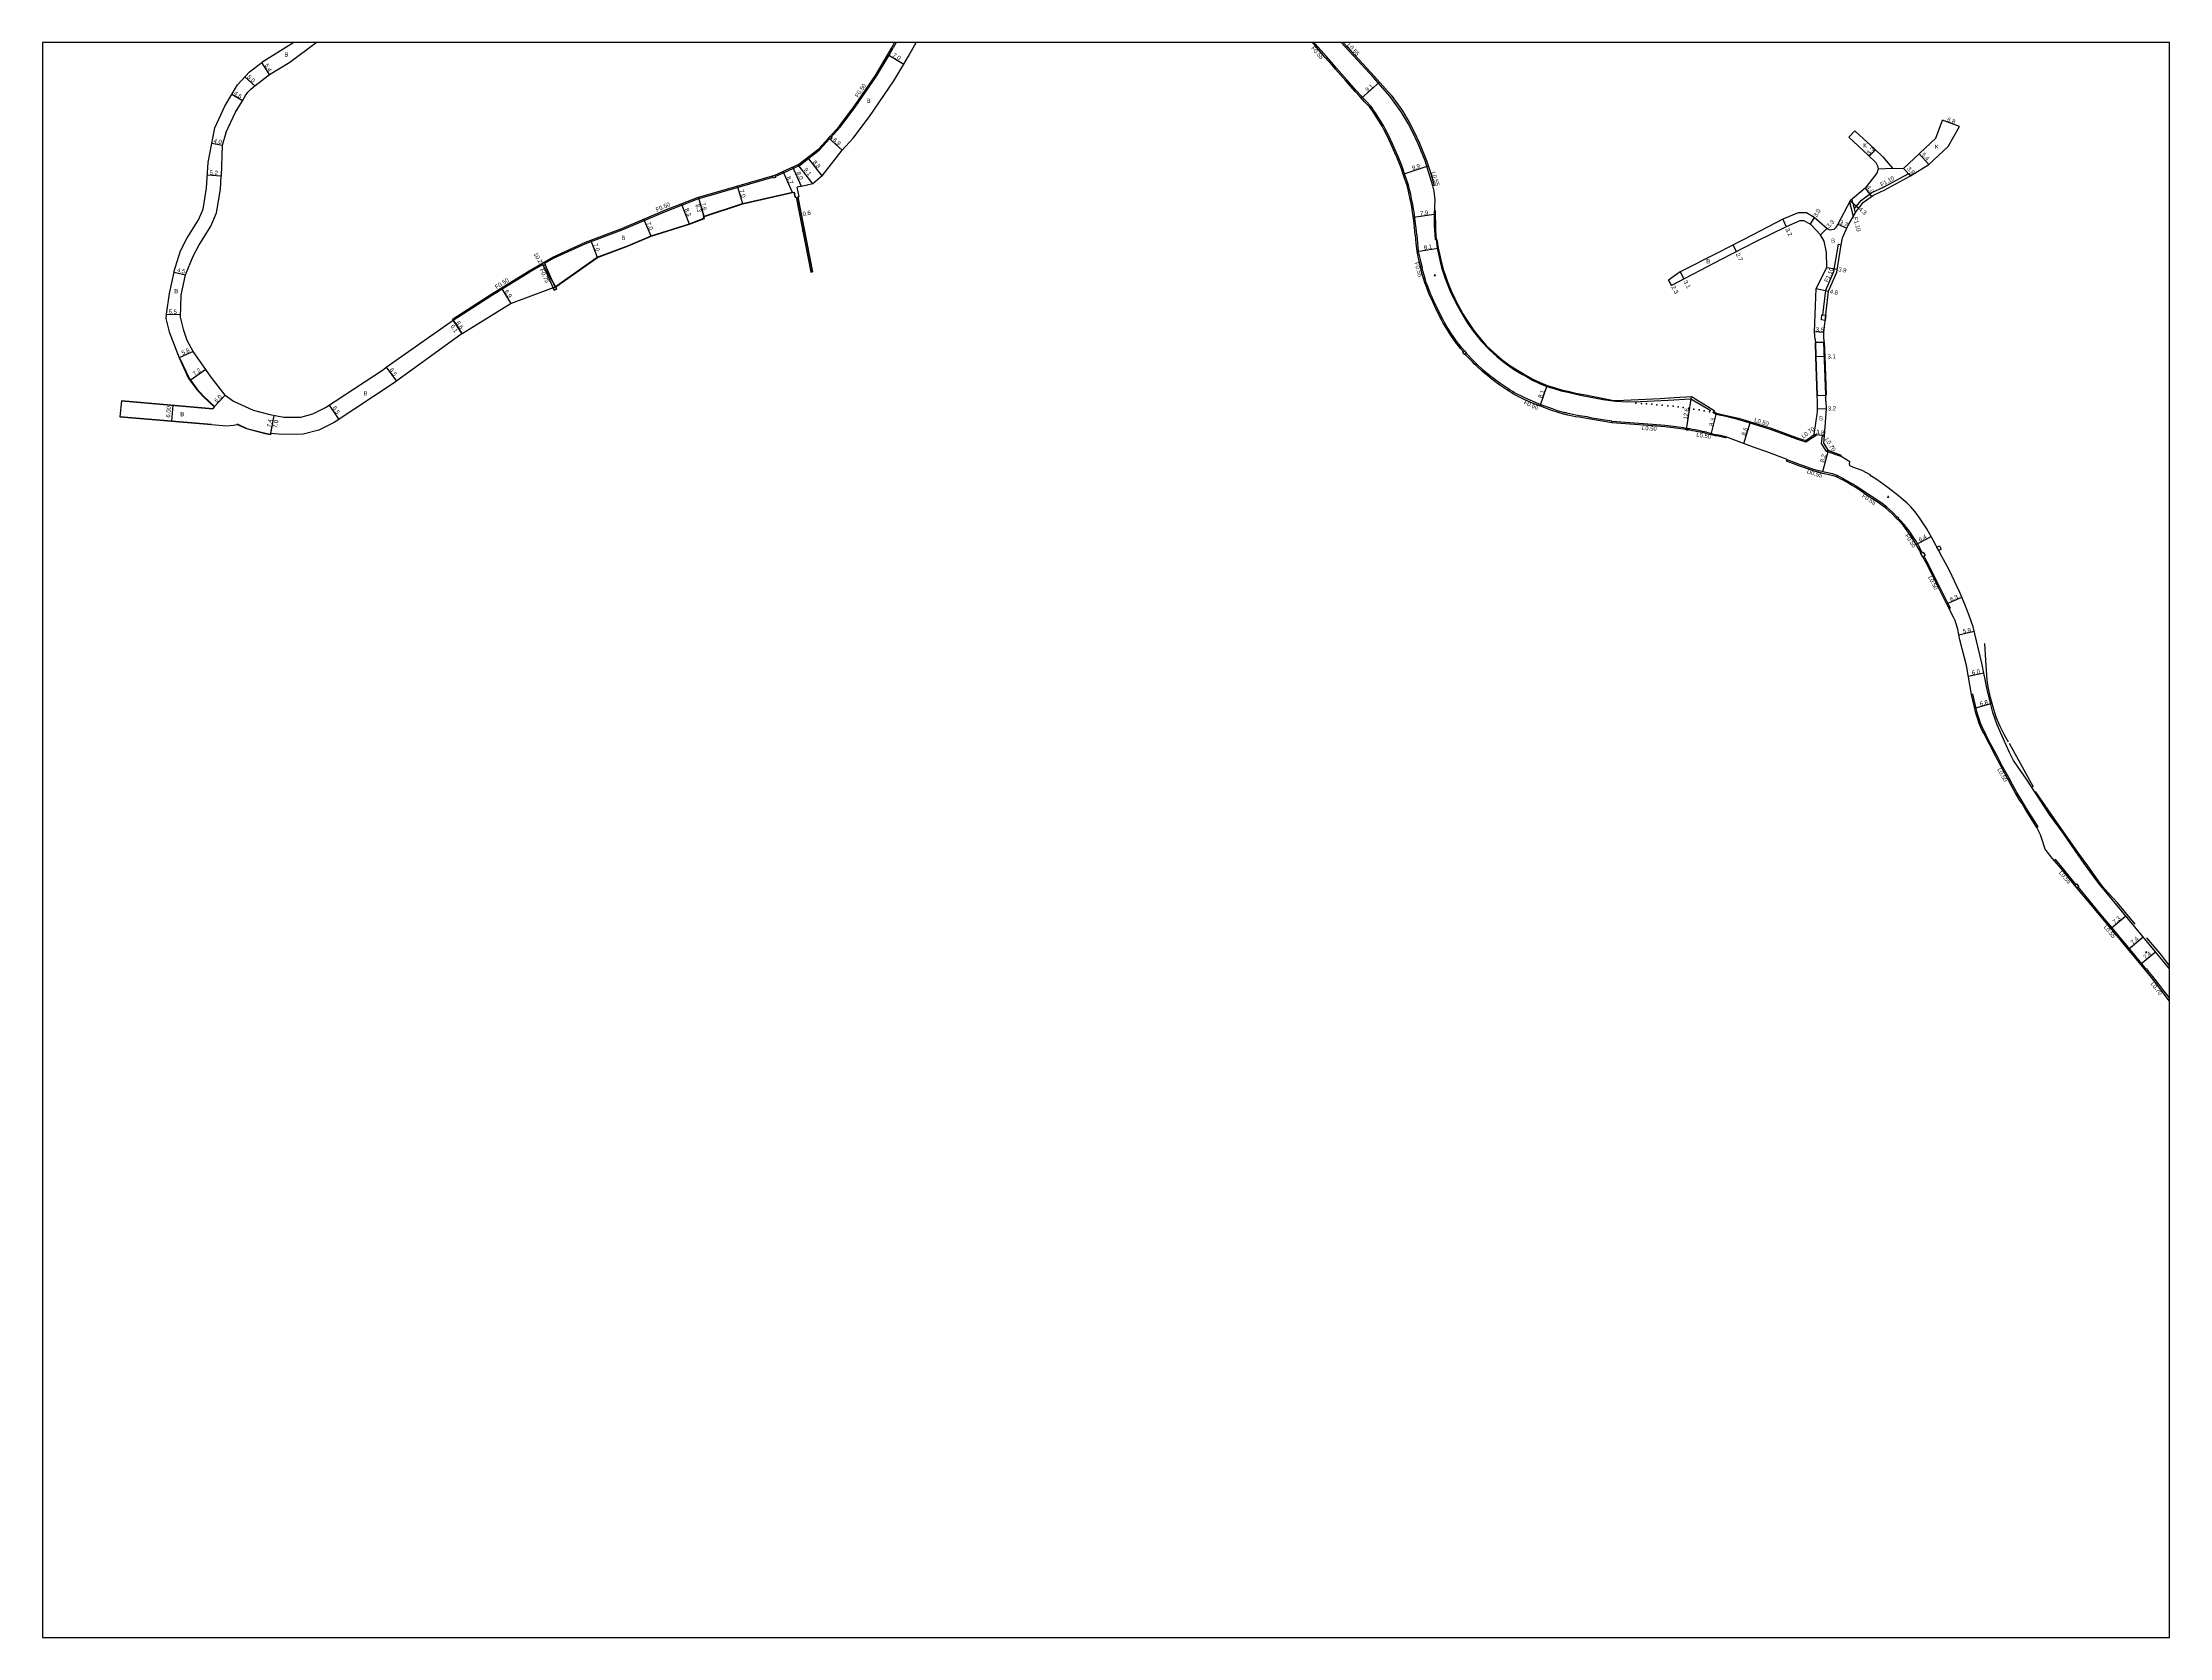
# Model space of a CAD drawing. Header units: metres. Extents: x -4000 to -2400, y -96000 to -93000.
# Drawn here: x -4000 to -3200, y -94800 to -94200 of the extents above; entities that cross this region are included whole.
import ezdxf

# ---------------------------------------------------------------- set-up
doc = ezdxf.new("R2010")
doc.units = ezdxf.units.M
doc.header["$LTSCALE"] = 2.5
for name, color, linetype in [('側溝・桝', 7, 'Continuous'), ('図郭', 7, 'Continuous'), ('幅員', 7, 'Continuous'), ('歩道・分離帯・安全施設', 7, 'Continuous'), ('舗装', 7, 'Continuous'), ('道路', 7, 'Continuous')]:
    doc.layers.add(name, color=color, linetype=linetype)
doc.styles.get("Standard").update_dxf_attribs({"font": ''})
doc.styles.add('YOKO_DECO', font='txt.shx', dxfattribs={"bigfont": 'extfont.shx'})
doc.styles.get('Standard').set_extended_font_data('@MS PGothic')

msp = doc.modelspace()

# ---------------------------------------------------------------- linework, layer by layer
at = {"layer": '側溝・桝'}
for points in [[(-3678.95, -94200), (-3680.05, -94202.01)], [(-3483.14, -94272.38), (-3483.26, -94270.82), (-3483.66, -94267.02), (-3484.14, -94263.63), (-3484.29, -94262.7), (-3484.59, -94260.97), (-3485.05, -94258.77), (-3485.39, -94257.12), (-3485.69, -94255.76), (-3486.25, -94253.66), (-3486.72, -94252.21), (-3487.05, -94251.2), (-3487.67, -94249.34), (-3488.22, -94247.75), (-3488.77, -94246.26), (-3490.11, -94242.89), (-3490.8, -94241.3), (-3492.2, -94238.12), (-3492.95, -94236.51), (-3494.39, -94233.61), (-3495.02, -94232.45), (-3495.68, -94231.24), (-3496.95, -94229.14), (-3498.69, -94226.41), (-3499.36, -94225.44), (-3499.94, -94224.53), (-3500.53, -94223.86), (-3502.33, -94221.9), (-3504.11, -94219.97), (-3505.93, -94218.02), (-3509.41, -94214.08), (-3513.24, -94209.63), (-3514.57, -94208.12), (-3517.11, -94205.29), (-3519.08, -94202.97), (-3520.46, -94201.45), (-3521.74, -94200)], [(-3477.06, -94253.95), (-3478.51, -94249.06), (-3480.01, -94244.55), (-3482.63, -94238.05), (-3484.7, -94233.6), (-3486.29, -94230.47), (-3488.92, -94226.02), (-3493.21, -94220.16), (-3499.39, -94213.18), (-3511.58, -94200)], [(-3694.07, -94223.96), (-3686.34, -94212.68), (-3681.58, -94204.77), (-3680.05, -94202.01)], [(-3703.35, -94235.56), (-3699.99, -94231.9), (-3694.07, -94223.96)], [(-3707.75, -94240.34), (-3703.96, -94236.22)], [(-3724.45, -94250.39), (-3724.42, -94250.38), (-3715.27, -94246.23), (-3707.75, -94240.34)], [(-3811.02, -94283.02), (-3807.78, -94281.15), (-3795.6, -94275.57), (-3781.96, -94270.48), (-3765.7, -94263.54), (-3753.5, -94258.75), (-3738.75, -94254.57), (-3725.32, -94250.64)], [(-3318.54, -94262.62), (-3315.78, -94259.29), (-3311.89, -94256.46), (-3307.51, -94254.46), (-3297.99, -94249.22), (-3297.46, -94250.19)], [(-3320.39, -94260.01), (-3318.93, -94265.38)], [(-3319.52, -94259.01), (-3318.16, -94264.03)], [(-3483.14, -94272.38), (-3482.89, -94275.42), (-3482.57, -94278.59), (-3481.89, -94281.67), (-3481.11, -94284.8)], [(-3330.33, -94302.5), (-3329.3, -94293.19), (-3326.23, -94286.08), (-3324.51, -94275.87), (-3323.43, -94276.06)], [(-3845.5, -94304.43), (-3830.74, -94294.95), (-3816.67, -94286.29), (-3811.79, -94283.47)], [(-3807.92, -94292.25), (-3811.54, -94283.9)], [(-3807.22, -94291.98), (-3810.89, -94283.53)], [(-3465.16, -94316.04), (-3466.13, -94314.84), (-3467.12, -94313.66), (-3467.74, -94312.84), (-3468.66, -94311.62), (-3469.44, -94310.47), (-3470.25, -94309.26), (-3471.63, -94307.07), (-3472.65, -94305.32), (-3473.23, -94304.28), (-3474.28, -94302.22), (-3475.32, -94300.04), (-3476.64, -94297.26), (-3477.76, -94294.82), (-3478.18, -94293.81), (-3478.97, -94291.73), (-3479.52, -94290.23), (-3479.96, -94288.82), (-3480.5, -94287.15), (-3480.84, -94285.83), (-3481.11, -94284.8)], [(-3446.51, -94331.64), (-3447.1, -94331.29), (-3447.92, -94330.79), (-3448.89, -94330.17), (-3450.4, -94329.14), (-3451.53, -94328.37), (-3453.42, -94326.99), (-3454.52, -94326.16), (-3455.24, -94325.6), (-3456.19, -94324.84), (-3457.11, -94324.09), (-3458.1, -94323.2), (-3460.36, -94321.09), (-3461.1, -94320.39), (-3461.77, -94319.73), (-3464.44, -94316.96)], [(-3446.51, -94331.64), (-3442.79, -94333.46), (-3439.46, -94334.96), (-3436.51, -94336.16), (-3432.58, -94337.59), (-3429.92, -94338.51), (-3427.56, -94339.21)], [(-3409.75, -94343.07), (-3409.68, -94342.5), (-3413.3, -94341.91), (-3417.08, -94341.31), (-3419.08, -94340.87), (-3421.97, -94340.38), (-3423.26, -94340.19), (-3425.52, -94339.69), (-3426.15, -94339.56), (-3427.56, -94339.21)], [(-3381.72, -94345.16), (-3382.75, -94345), (-3386.55, -94344.48), (-3389.8, -94344.09), (-3394.43, -94343.66), (-3409.69, -94342.58)], [(-3369.42, -94340.17), (-3370.54, -94339.92), (-3371.7, -94339.2), (-3371.43, -94338.78)], [(-3336.71, -94350.28), (-3340.2, -94349.15), (-3350, -94345.53), (-3358.04, -94343.01), (-3362.29, -94341.85), (-3367.34, -94340.61), (-3369.42, -94340.17)], [(-3374.13, -94346.57), (-3375.64, -94346.27), (-3377.2, -94345.96), (-3378.41, -94345.73), (-3379.36, -94345.55), (-3380.42, -94345.36), (-3380.95, -94345.28)], [(-3374.13, -94346.57), (-3372.22, -94347.03), (-3370.18, -94347.52)], [(-3366.92, -94348.31), (-3370.18, -94347.53)], [(-3336.71, -94350.28), (-3336.75, -94349.73)], [(-3333.58, -94347.45), (-3332.93, -94347.85), (-3336.71, -94350.28)], [(-3328.42, -94353.49), (-3329.02, -94353.85), (-3330.86, -94350.83), (-3330.52, -94347.93), (-3329.82, -94347.99)], [(-3322.98, -94364.54), (-3322.72, -94364.07), (-3323.31, -94363.73), (-3324.2, -94363.31), (-3324.62, -94363.08), (-3325.02, -94362.91), (-3326.76, -94362.3), (-3329.75, -94361.66), (-3330.58, -94361.43), (-3331.96, -94361.07), (-3333.76, -94360.57), (-3335.28, -94360.14), (-3337.66, -94359.28), (-3339.58, -94358.58), (-3340.42, -94358.22), (-3343.81, -94356.96)], [(-3323.51, -94355.79), (-3329.02, -94353.85)], [(-3302.38, -94378.52), (-3302.65, -94378.25), (-3303.82, -94377.06), (-3305.16, -94375.77), (-3306.3, -94374.81), (-3307.67, -94373.67), (-3309.3, -94372.56), (-3312.25, -94370.69), (-3317.36, -94367.25), (-3319.08, -94366.15), (-3321.06, -94364.97), (-3322.72, -94364.07)], [(-3292.99, -94391.92), (-3293.35, -94391.12), (-3294.51, -94389.01), (-3295.52, -94387.26), (-3296.44, -94385.92), (-3297.81, -94383.84), (-3298.87, -94382.47), (-3299.79, -94381.28), (-3301.29, -94379.62), (-3301.88, -94379.02)], [(-3282.86, -94413.03), (-3282.4, -94412.78), (-3283.03, -94411.6), (-3286.38, -94404.83), (-3291.21, -94395.28), (-3292.31, -94393.19)], [(-3249.87, -94495.29), (-3249.43, -94495.01), (-3250.91, -94492.68), (-3253.72, -94488.21), (-3255.02, -94486.01), (-3255.81, -94484.81), (-3257.44, -94482.07), (-3258.91, -94479.41), (-3260.45, -94476.5), (-3262.74, -94472.33), (-3264.85, -94468.39), (-3267.38, -94463.52), (-3268.91, -94460.57), (-3269.38, -94459.64), (-3269.93, -94458.53), (-3271.11, -94455.99), (-3271.62, -94454.4), (-3272.27, -94452.1), (-3272.94, -94449.34), (-3273.94, -94445.18), (-3274.44, -94445.3)], [(-3235.17, -94516.67), (-3235.55, -94516.21), (-3240.24, -94510.53), (-3242.78, -94507.51), (-3242.98, -94507.3), (-3243.38, -94507.66)], [(-3208.83, -94548.44), (-3209.78, -94547.28), (-3214.13, -94541.98), (-3219.92, -94535.01), (-3222.02, -94532.45), (-3225.88, -94527.84), (-3230.38, -94522.45), (-3233.76, -94518.37), (-3234.34, -94517.67)], [(-3200, -94559.42), (-3202.44, -94556.22), (-3203.62, -94554.7), (-3206.25, -94551.34), (-3208.12, -94549.06)]]:
    msp.add_lwpolyline(points, dxfattribs=at)
for points in [[(-3703.05, -94235.83), (-3703.66, -94236.49), (-3704.32, -94235.88), (-3703.71, -94235.22)], [(-3724.59, -94249.91), (-3724.34, -94250.77), (-3725.2, -94251.02), (-3725.46, -94250.16)], [(-3811.27, -94282.59), (-3810.77, -94283.45), (-3811.54, -94283.9), (-3812.05, -94283.04)], [(-3806.99, -94291.9), (-3806.64, -94292.83), (-3807.57, -94293.18), (-3807.92, -94292.25)], [(-3330.73, -94302.46), (-3329.23, -94302.62), (-3329.44, -94304.51), (-3330.93, -94304.35)], [(-3465.74, -94316.5), (-3465.16, -94316.04), (-3464.44, -94316.96), (-3465.02, -94317.42)], [(-3381.03, -94345.77), (-3380.95, -94345.28), (-3381.72, -94345.16), (-3381.79, -94345.65)], [(-3302.26, -94379.41), (-3301.81, -94378.96), (-3302.31, -94378.45), (-3302.77, -94378.9)], [(-3293.47, -94392.19), (-3292.61, -94391.71), (-3291.9, -94392.97), (-3292.77, -94393.44)], [(-3286.51, -94389.38), (-3285.85, -94390.63), (-3286.78, -94391.12), (-3287.44, -94389.88)], [(-3234.76, -94518.02), (-3235.59, -94517.01), (-3234.98, -94516.51), (-3234.15, -94517.51)], [(-3208.66, -94549.5), (-3209.25, -94548.78), (-3208.71, -94548.34), (-3208.12, -94549.06)]]:
    msp.add_lwpolyline(points, close=True, dxfattribs=at)
at = {"layer": '図郭'}
msp.add_lwpolyline([(-4000, -94800), (-3200, -94800), (-3200, -94200), (-4000, -94200)], close=True, dxfattribs=at)
at = {"layer": '幅員'}
for points in [[(-3914.67, -94212.08), (-3917.49, -94207.48)], [(-3682.02, -94204.51), (-3676.02, -94208.11)], [(-3920.17, -94216.24), (-3923.87, -94212.87)], [(-3503.91, -94220.97), (-3497.1, -94214.94)], [(-3924.84, -94221.89), (-3928.79, -94219.53)], [(-3278.99, -94231.57), (-3285.37, -94229.22)], [(-3932.4, -94238.75), (-3936.33, -94238.02)], [(-3704.32, -94235.88), (-3699.24, -94240.55)], [(-3714.51, -94254.12), (-3717.81, -94246.83)], [(-3710.22, -94253.19), (-3715.83, -94246.03)], [(-3706.78, -94250.12), (-3712.2, -94243.19)], [(-3488.18, -94249.52), (-3478.81, -94246.39)], [(-3312.89, -94242.78), (-3310.6, -94240.41)], [(-3297.46, -94250.19), (-3300.05, -94247.41)], [(-3290.46, -94245.83), (-3294.15, -94241.89)], [(-3932.78, -94250.22), (-3937.97, -94249.88)], [(-3736.64, -94260.73), (-3738.61, -94254.01)], [(-3717.9, -94256.42), (-3721.49, -94248.5)], [(-3314.44, -94254.73), (-3312.09, -94257.97)], [(-3756.61, -94268.35), (-3759.64, -94260.62)], [(-3751.2, -94265.48), (-3753.27, -94258.17)], [(-3751.01, -94266.15), (-3753.27, -94258.17)], [(-3320.13, -94259.52), (-3316.82, -94262.26)], [(-3771.04, -94272.88), (-3773.79, -94266.45)], [(-3715.23, -94264.7), (-3714.65, -94264.59)], [(-3476.51, -94264.69), (-3484.38, -94265.81)], [(-3345.46, -94266.47), (-3344.13, -94269.38)], [(-3333.63, -94265.82), (-3335.18, -94268.39)], [(-3328.86, -94269.98), (-3331.23, -94272.28)], [(-3324.79, -94268.33), (-3321.4, -94269.81)], [(-3791.28, -94280.9), (-3793.73, -94274.34)], [(-3483.11, -94278.67), (-3475.12, -94277.33)], [(-3362.88, -94278.63), (-3364.12, -94276.23)], [(-3950.6, -94286.44), (-3946.2, -94287.39)], [(-3806.99, -94291.9), (-3812.1, -94283.07)], [(-3384.08, -94286.21), (-3382.63, -94288.95)], [(-3328.83, -94284.65), (-3324.99, -94285.3)], [(-3823.78, -94298.18), (-3827.39, -94292.3)], [(-3388.43, -94289.4), (-3387.36, -94291.44)], [(-3332.92, -94292.47), (-3328.22, -94293.48)], [(-3953.54, -94302.22), (-3948.04, -94302.37)], [(-3845.77, -94304.01), (-3842.2, -94309.56)], [(-3842.2, -94309.56), (-3845.77, -94304.01)], [(-3329.95, -94309.13), (-3333.45, -94308.89)], [(-3943.38, -94316.22), (-3948.64, -94318.66)], [(-3329.82, -94318.15), (-3332.96, -94318.26)], [(-3938.64, -94322.97), (-3944.47, -94327.2)], [(-3870.69, -94322.14), (-3866.87, -94327.41)], [(-3931.33, -94332.71), (-3935.42, -94337.1)], [(-3436.72, -94336.71), (-3434.09, -94329.05)], [(-3381.67, -94345.67), (-3379.76, -94333.21)], [(-3950.99, -94336.46), (-3951.5, -94342.44)], [(-3914.25, -94347.52), (-3912.91, -94340.25)], [(-3914.18, -94347.13), (-3912.91, -94340.25)], [(-3888.47, -94341.78), (-3892.06, -94336.36)], [(-3372.34, -94347.51), (-3370.35, -94339.45)], [(-3360.1, -94350.83), (-3357.54, -94342.64)], [(-3329.17, -94337.84), (-3332.37, -94337.91)], [(-3329.82, -94347.99), (-3333.58, -94347.45)], [(-3328.42, -94353.49), (-3330.53, -94361.45)], [(-3295.21, -94388.89), (-3289.63, -94385.8)], [(-3283.84, -94411.15), (-3278.09, -94408.59)], [(-3279.17, -94422.86), (-3273.45, -94421.5)], [(-3275.68, -94438.34), (-3269.83, -94437.1)], [(-3273.22, -94450.36), (-3266.71, -94448.53)], [(-3222.05, -94533.27), (-3216.41, -94528.57)], [(-3215.52, -94541.16), (-3209.86, -94536.44)], [(-3210.91, -94546.75), (-3205.22, -94542.01)]]:
    msp.add_lwpolyline(points, dxfattribs=at)
at = {"layer": '歩道・分離帯・安全施設'}
for points in [[(-3751.26, -94265.29), (-3750.73, -94265.14), (-3736.69, -94260.54), (-3717.94, -94256.23)], [(-3476.16, -94263.19), (-3476.08, -94270.38), (-3475.97, -94272.74), (-3475.49, -94277.4), (-3474.72, -94280.76), (-3474.29, -94282.5)], [(-3807.1, -94291.73), (-3791.37, -94280.72), (-3779.61, -94276.33), (-3771.11, -94272.7), (-3756.68, -94268.16), (-3751.25, -94266.03), (-3751.39, -94265.54)], [(-3474.29, -94282.5), (-3473.75, -94284.65), (-3472.42, -94288.72), (-3470.25, -94294.16), (-3468.33, -94298.14), (-3466.22, -94301.94), (-3463.97, -94305.56), (-3461.8, -94308.74), (-3458.77, -94312.51), (-3455.93, -94315.5), (-3452.89, -94318.23), (-3449.83, -94320.66), (-3446.33, -94323.07), (-3443.31, -94324.88), (-3442.47, -94325.32)], [(-3948.34, -94318.83), (-3944.87, -94326.3), (-3941.99, -94330.27), (-3939.46, -94333.05), (-3935.29, -94336.95)], [(-3442.47, -94325.32), (-3439.61, -94326.96), (-3436.89, -94328.27), (-3434.22, -94329.42), (-3431.22, -94330.33), (-3428.75, -94330.98), (-3426.35, -94331.55)], [(-3426.35, -94331.55), (-3421.48, -94332.61), (-3412.94, -94334.34), (-3408.32, -94334.95), (-3403.74, -94335.16), (-3399.06, -94335.1), (-3388.5, -94334.51), (-3380.2, -94334.03)], [(-3372.55, -94338.57), (-3379.99, -94334.1)], [(-3926.78, -94343.5), (-3923.14, -94345.17), (-3916.1, -94346.98), (-3914.21, -94347.33)], [(-3260.55, -94463.21), (-3262.23, -94460.29), (-3263.67, -94457.31), (-3265.12, -94453.75), (-3266.27, -94450.09), (-3267.32, -94446.34), (-3268.22, -94442.37), (-3268.56, -94439.9), (-3269.03, -94432.36), (-3269.41, -94426.1)], [(-3260.35, -94463.55), (-3251.24, -94479.98)], [(-3212.84, -94531.71), (-3219.49, -94523.65), (-3224.41, -94518.34), (-3225.93, -94516.47), (-3230.75, -94509.75), (-3233.86, -94505.49), (-3236.59, -94501.59), (-3243.31, -94491.96), (-3250.42, -94481.7)], [(-3200, -94547.36), (-3202.86, -94543.48), (-3208.52, -94536.83)]]:
    msp.add_lwpolyline(points, dxfattribs=at)
for p in [(-3400.71, -94335.61, 191.47), (-3398.64, -94335.75, 191.38), (-3396.68, -94335.9, 191.31), (-3394.75, -94336.09, 191.24), (-3392.76, -94336.29, 191.14), (-3390.75, -94336.45, 191.03), (-3388.74, -94336.61, 191), (-3386.73, -94336.79, 190.94), (-3384.81, -94337.04, 190.87), (-3382.86, -94337.3, 190.75), (-3380.81, -94337.59, 190.7), (-3378.88, -94337.9, 190.63), (-3376.89, -94338.23, 190.54), (-3374.97, -94338.57, 190.45), (-3372.98, -94338.92, 190.37)]:
    msp.add_point(p, dxfattribs=at)
at = {"layer": '舗装'}
for points in [[(-3309.59, -94247.5), (-3304.19, -94247.32)], [(-3300.05, -94247.41), (-3297.46, -94250.19)], [(-3330.01, -94312.72), (-3333.16, -94312.83)], [(-3332.45, -94332.82), (-3329.3, -94332.71)]]:
    msp.add_lwpolyline(points, dxfattribs=at)
at = {"layer": '道路'}
for points in [[(-3905.45, -94200), (-3917.49, -94207.48)], [(-3906.96, -94207.34), (-3897.04, -94200)], [(-3680.49, -94201.77), (-3679.52, -94200)], [(-3674.27, -94205.19), (-3671.42, -94200)], [(-3483.67, -94272.43), (-3483.79, -94270.87), (-3484.19, -94267.08), (-3484.67, -94263.71), (-3484.82, -94262.78), (-3485.12, -94261.07), (-3485.57, -94258.88), (-3485.91, -94257.23), (-3486.21, -94255.88), (-3486.76, -94253.82), (-3487.23, -94252.38), (-3487.56, -94251.36), (-3488.18, -94249.52), (-3488.73, -94247.93), (-3489.27, -94246.45), (-3490.6, -94243.1), (-3491.3, -94241.51), (-3492.69, -94238.34), (-3493.44, -94236.75), (-3494.86, -94233.86), (-3495.5, -94232.71), (-3496.15, -94231.51), (-3497.41, -94229.42), (-3499.14, -94226.71), (-3499.8, -94225.74), (-3500.37, -94224.85), (-3500.92, -94224.22), (-3502.73, -94222.26), (-3504.5, -94220.34), (-3506.33, -94218.38), (-3509.82, -94214.44), (-3513.65, -94209.99), (-3514.97, -94208.48), (-3517.52, -94205.64), (-3519.49, -94203.33), (-3520.86, -94201.8), (-3522.45, -94200)], [(-3510.83, -94200), (-3498.98, -94212.82), (-3492.78, -94219.81), (-3488.46, -94225.72), (-3485.81, -94230.2), (-3484.2, -94233.36), (-3482.12, -94237.83), (-3479.49, -94244.36), (-3477.98, -94248.89), (-3476.53, -94253.81), (-3477.16, -94253.97), (-3476.7, -94255.86), (-3476.31, -94259.18), (-3476.51, -94264.69), (-3476.55, -94268.87), (-3476.14, -94274.13)], [(-3935.22, -94232.05), (-3931.46, -94224), (-3926.61, -94215.88), (-3922.14, -94210.97), (-3917.49, -94207.48)], [(-3914.67, -94212.08), (-3906.96, -94207.34)], [(-3699.24, -94240.55), (-3695.05, -94235.99), (-3688.94, -94227.79), (-3679.81, -94214.43), (-3676.02, -94208.11), (-3674.27, -94205.19)], [(-3694.47, -94223.66), (-3686.76, -94212.41), (-3682.01, -94204.51), (-3680.49, -94201.77)], [(-3920.17, -94216.24), (-3914.67, -94212.08)], [(-3931.05, -94234), (-3927.39, -94226.16), (-3924.84, -94221.89)], [(-3924.84, -94221.89), (-3923.65, -94219.9), (-3922.75, -94218.7), (-3921.7, -94217.58), (-3920.17, -94216.24)], [(-3708.06, -94239.95), (-3700.37, -94231.58), (-3694.47, -94223.66)], [(-3300.05, -94247.41), (-3287.86, -94236.02), (-3285.37, -94229.22)], [(-3290.46, -94245.83), (-3283.24, -94239.08), (-3278.99, -94231.57)], [(-3278.99, -94231.57), (-3285.37, -94229.22)], [(-3950.6, -94286.44), (-3948.16, -94278.31), (-3945.68, -94273.74), (-3941.36, -94266.74), (-3939.64, -94262.65), (-3938.27, -94254.6), (-3937.67, -94245.17), (-3935.22, -94232.05)], [(-3931.05, -94234), (-3932.4, -94238.75), (-3932.78, -94250.22)], [(-3845.77, -94304.01), (-3831.01, -94294.53), (-3816.93, -94285.87), (-3808.01, -94280.7), (-3795.79, -94275.11), (-3782.14, -94270.02), (-3765.89, -94263.07), (-3753.66, -94258.28), (-3738.88, -94254.09), (-3724.59, -94249.91), (-3715.53, -94245.8), (-3708.06, -94239.95)], [(-3318.36, -94233.18), (-3320.57, -94235.63)], [(-3320.57, -94235.63), (-3318.79, -94237.24), (-3313.28, -94242.41), (-3310.4, -94245.19), (-3309.86, -94246.35), (-3309.59, -94247.5), (-3310.03, -94249.16), (-3314.44, -94254.73)], [(-3318.36, -94233.18), (-3316.56, -94234.81), (-3311, -94240.02), (-3307.86, -94243.05), (-3305, -94246.31), (-3304.19, -94247.32), (-3300.05, -94247.41)], [(-3706.78, -94250.12), (-3699.24, -94240.55)], [(-3297.46, -94250.19), (-3290.46, -94245.83)], [(-3946.2, -94287.39), (-3943.34, -94280.31), (-3941.18, -94276.35), (-3936.72, -94269.12), (-3934.62, -94264.11), (-3933.1, -94255.2), (-3932.78, -94250.22)], [(-3712.13, -94253.6), (-3716.15, -94254.47)], [(-3710.43, -94286.32), (-3715.92, -94258.03), (-3715.47, -94257.95), (-3716.15, -94254.47)], [(-3715.47, -94257.95), (-3716.15, -94254.47)], [(-3706.78, -94250.12), (-3710.22, -94253.19), (-3714.51, -94254.12)], [(-3329.97, -94311.54), (-3329.95, -94309.13), (-3328.22, -94293.48), (-3325.17, -94286.4), (-3323.43, -94276.06), (-3322.99, -94273.47), (-3321.15, -94269.23), (-3317.89, -94263.57), (-3315.02, -94260.1), (-3311.33, -94257.42), (-3307.02, -94255.44), (-3297.46, -94250.19)], [(-3314.44, -94254.73), (-3320.13, -94259.52), (-3324.79, -94268.33), (-3325.31, -94269.32), (-3325.72, -94269.88), (-3326.28, -94270.28), (-3326.93, -94270.51), (-3327.62, -94270.53), (-3328.28, -94270.35), (-3328.86, -94269.98)], [(-3807.92, -94292.25), (-3807.57, -94293.18), (-3806.64, -94292.83), (-3806.99, -94291.9), (-3791.28, -94280.9), (-3779.54, -94276.52), (-3771.04, -94272.88), (-3756.61, -94268.35), (-3751.01, -94266.15), (-3751.2, -94265.48), (-3750.67, -94265.33), (-3736.64, -94260.73), (-3717.9, -94256.42)], [(-3717.9, -94256.42), (-3717.32, -94256.29)], [(-3717.32, -94256.29), (-3716.95, -94258.23), (-3716.51, -94258.15), (-3711.02, -94286.43)], [(-3716.95, -94258.23), (-3717.32, -94256.29)], [(-3716.95, -94258.23), (-3716.51, -94258.15)], [(-3716.51, -94258.15), (-3711.02, -94286.43)], [(-3715.92, -94258.03), (-3715.47, -94257.95)], [(-3715.92, -94258.03), (-3710.43, -94286.32)], [(-3345.46, -94266.47), (-3356.7, -94272.4)], [(-3344.13, -94269.38), (-3355.46, -94274.8)], [(-3333.63, -94265.82), (-3336.55, -94264.05), (-3339.66, -94264.04), (-3345.46, -94266.47)], [(-3331.23, -94272.28), (-3334.78, -94268.63), (-3337.39, -94267.05), (-3339.01, -94267.04), (-3344.13, -94269.38)], [(-3328.86, -94269.98), (-3333.63, -94265.82)], [(-3483.67, -94272.43), (-3483.43, -94275.47), (-3483.11, -94278.67), (-3482.41, -94281.8), (-3481.63, -94284.93)], [(-3476.14, -94274.13), (-3475.54, -94274.08)], [(-3475.54, -94274.08), (-3475.12, -94277.33), (-3474.62, -94279.5), (-3473.96, -94282.42)], [(-3356.7, -94272.4), (-3369.81, -94279.17), (-3384.08, -94286.21), (-3388.43, -94289.4)], [(-3355.46, -94274.8), (-3368.57, -94281.57), (-3387.36, -94291.44)], [(-3328.83, -94284.65), (-3329.06, -94279.01), (-3329.91, -94274.69), (-3331.23, -94272.28)], [(-3950.6, -94286.44), (-3952.33, -94294.46), (-3953.54, -94302.22)], [(-3943.38, -94316.22), (-3945.56, -94312.08), (-3946.86, -94308.39), (-3948.06, -94303.27), (-3947.85, -94295), (-3946.2, -94287.39)], [(-3711.02, -94286.43), (-3710.43, -94286.32)], [(-3446.8, -94332.15), (-3447.4, -94331.8), (-3448.23, -94331.29), (-3449.22, -94330.66), (-3450.73, -94329.63), (-3451.87, -94328.85), (-3453.77, -94327.47), (-3454.88, -94326.63), (-3455.61, -94326.06), (-3456.56, -94325.3), (-3457.49, -94324.54), (-3458.5, -94323.63), (-3460.76, -94321.52), (-3461.51, -94320.81), (-3462.19, -94320.14), (-3464.9, -94317.33), (-3465.02, -94317.42), (-3465.38, -94316.96), (-3465.74, -94316.5), (-3465.59, -94316.38), (-3466.55, -94315.18), (-3467.54, -94313.99), (-3468.17, -94313.16), (-3469.09, -94311.94), (-3469.89, -94310.77), (-3470.7, -94309.56), (-3472.09, -94307.34), (-3473.12, -94305.59), (-3473.7, -94304.53), (-3474.76, -94302.46), (-3475.8, -94300.28), (-3477.13, -94297.49), (-3478.26, -94295.04), (-3478.68, -94294), (-3479.47, -94291.92), (-3480.03, -94290.4), (-3480.47, -94288.98), (-3481.02, -94287.3), (-3481.36, -94285.96), (-3481.63, -94284.93)], [(-3473.96, -94282.42), (-3473.62, -94283.81), (-3473.04, -94285.72), (-3472.46, -94287.38), (-3471.68, -94289.61), (-3471.03, -94291.32), (-3470.11, -94293.47), (-3469.22, -94295.42), (-3468.38, -94297.22), (-3467.64, -94298.58), (-3466.63, -94300.44), (-3465.76, -94302.04), (-3464.64, -94303.85), (-3464.15, -94304.56), (-3461.63, -94308.27), (-3459.68, -94310.86), (-3456.98, -94313.92), (-3454.24, -94316.49), (-3451.1, -94319.24), (-3448.05, -94321.45), (-3444.62, -94323.69), (-3442.3, -94324.99)], [(-3332.92, -94292.47), (-3328.83, -94284.65)], [(-3807.92, -94292.25), (-3823.78, -94298.18), (-3842.2, -94309.56)], [(-3387.36, -94291.44), (-3388.43, -94289.4)], [(-3333.26, -94311.66), (-3333.45, -94308.89), (-3332.92, -94292.47)], [(-3953.54, -94302.22), (-3953.58, -94303.84), (-3952.4, -94308.84), (-3948.64, -94318.66), (-3945.05, -94326.4), (-3942.15, -94330.39), (-3939.6, -94333.19), (-3935.42, -94337.1), (-3935.96, -94337.74)], [(-3842.2, -94309.56), (-3842.63, -94309.83), (-3868.09, -94328.29), (-3890.31, -94343), (-3896.11, -94345.86), (-3902.01, -94347.38), (-3909.85, -94347.42), (-3914.18, -94347.13), (-3914.25, -94347.52)], [(-3870.69, -94322.14), (-3845.5, -94304.43)], [(-3845.5, -94304.43), (-3845.77, -94304.01)], [(-3333.26, -94311.66), (-3333.16, -94312.83)], [(-3329.97, -94311.54), (-3330.01, -94312.72)], [(-3938.64, -94322.97), (-3943.38, -94316.22)], [(-3333.16, -94312.83), (-3330.01, -94312.72)], [(-3333.16, -94312.83), (-3332.96, -94318.26), (-3332.45, -94332.82)], [(-3330.01, -94312.72), (-3329.82, -94318.16), (-3329.3, -94332.71)], [(-3936.55, -94325.84), (-3938.64, -94322.97)], [(-3931.33, -94332.71), (-3936.55, -94325.84)], [(-3931.33, -94332.71), (-3928.13, -94334.95), (-3920.72, -94338.36), (-3914.55, -94339.94), (-3909.28, -94340.91), (-3902.85, -94340.88), (-3898.38, -94339.73), (-3893.56, -94337.36), (-3871.8, -94322.95), (-3870.69, -94322.14)], [(-3442.3, -94324.99), (-3439.43, -94326.62), (-3436.73, -94327.92), (-3434.09, -94329.05), (-3431.11, -94329.96), (-3428.66, -94330.6), (-3426.27, -94331.18)], [(-3970.36, -94334.81), (-3970.87, -94340.79)], [(-3935.96, -94337.74), (-3970.36, -94334.81)], [(-3970.36, -94334.81), (-3935.96, -94337.74)], [(-3446.8, -94332.15), (-3443.04, -94333.99), (-3439.69, -94335.5), (-3436.72, -94336.71), (-3432.78, -94338.14), (-3430.1, -94339.07), (-3427.7, -94339.77)], [(-3426.27, -94331.18), (-3423.38, -94331.86), (-3419.68, -94332.48), (-3408.98, -94334.67), (-3405.21, -94334.55), (-3391.52, -94333.86), (-3386.33, -94333.54)], [(-3386.33, -94333.54), (-3379.76, -94333.21), (-3373.68, -94336.91)], [(-3336.75, -94349.73), (-3333.58, -94347.45), (-3332.35, -94338.87), (-3332.43, -94334.99)], [(-3332.45, -94332.82), (-3329.3, -94332.71)], [(-3332.43, -94334.99), (-3332.45, -94332.82)], [(-3329.23, -94334.9), (-3329.17, -94337.84), (-3329.82, -94347.99), (-3330.14, -94350.67), (-3328.42, -94353.49)], [(-3329.23, -94334.9), (-3329.3, -94332.71)], [(-3329.28, -94332.71), (-3329.28, -94332.72)], [(-3970.87, -94340.79), (-3936.47, -94343.72), (-3930.81, -94344.18)], [(-3936.47, -94343.72), (-3970.87, -94340.79)], [(-3936.47, -94343.72), (-3930.81, -94344.18), (-3928.14, -94343.99), (-3926.87, -94343.68)], [(-3914.25, -94347.52), (-3916.14, -94347.18), (-3923.2, -94345.36), (-3926.87, -94343.68)], [(-3374.22, -94347.05), (-3375.74, -94346.76), (-3377.3, -94346.45), (-3378.51, -94346.22), (-3379.45, -94346.04), (-3380.5, -94345.85), (-3382.82, -94345.49), (-3386.61, -94344.97), (-3389.86, -94344.58), (-3394.47, -94344.15), (-3409.75, -94343.07), (-3413.39, -94342.48), (-3417.19, -94341.87), (-3419.19, -94341.43), (-3422.06, -94340.94), (-3423.36, -94340.76), (-3425.64, -94340.25), (-3426.28, -94340.12), (-3427.7, -94339.77)], [(-3373.68, -94336.91), (-3371.21, -94338.44), (-3371.43, -94338.78)], [(-3371.43, -94338.78), (-3370.35, -94339.45), (-3369.31, -94339.68)], [(-3369.31, -94339.68), (-3367.23, -94340.12), (-3362.16, -94341.37), (-3357.9, -94342.53), (-3349.83, -94345.06), (-3340.02, -94348.69), (-3336.75, -94349.73)], [(-3374.22, -94347.05), (-3372.34, -94347.51), (-3370.3, -94348.01)], [(-3200, -94560.64), (-3200.46, -94559.96), (-3203, -94556.65), (-3204.17, -94555.13), (-3206.8, -94551.77), (-3210.2, -94547.62), (-3214.55, -94542.33), (-3220.34, -94535.35), (-3222.44, -94532.8), (-3226.3, -94528.19), (-3230.79, -94522.79), (-3234.17, -94518.72), (-3235.96, -94516.56), (-3240.65, -94510.88), (-3243.19, -94507.87), (-3244.17, -94506.8), (-3246.71, -94503.45), (-3248.14, -94499.2), (-3248.53, -94498.01), (-3249.87, -94495.29), (-3251.35, -94492.96), (-3254.16, -94488.48), (-3255.46, -94486.29), (-3256.24, -94485.08), (-3257.88, -94482.33), (-3259.36, -94479.66), (-3260.91, -94476.74), (-3263.19, -94472.58), (-3265.3, -94468.63), (-3267.84, -94463.76), (-3269.36, -94460.8), (-3269.84, -94459.87), (-3270.4, -94458.76), (-3271.59, -94456.17), (-3272.11, -94454.55), (-3272.77, -94452.23), (-3273.44, -94449.47), (-3274.45, -94445.28), (-3276.4, -94434.31), (-3278.79, -94424.72), (-3279.63, -94420.64), (-3280.32, -94418.32), (-3280.57, -94417.44), (-3281.19, -94416.13), (-3283.5, -94411.84), (-3286.84, -94405.07), (-3291.67, -94395.52), (-3292.77, -94393.44), (-3293.47, -94392.19), (-3293.82, -94391.38), (-3294.99, -94389.28), (-3295.98, -94387.55), (-3296.89, -94386.22), (-3298.25, -94384.15), (-3299.3, -94382.8), (-3300.2, -94381.62), (-3301.68, -94379.99), (-3303.03, -94378.63), (-3304.2, -94377.45), (-3305.52, -94376.18), (-3306.65, -94375.23), (-3308, -94374.11), (-3309.6, -94373.01), (-3312.54, -94371.14), (-3317.65, -94367.7), (-3319.37, -94366.61), (-3321.32, -94365.44), (-3322.98, -94364.54), (-3323.56, -94364.21), (-3324.45, -94363.79), (-3324.85, -94363.57), (-3325.22, -94363.42), (-3326.91, -94362.83), (-3329.88, -94362.19), (-3330.72, -94361.96), (-3332.1, -94361.59), (-3333.91, -94361.09), (-3335.44, -94360.65), (-3337.84, -94359.79), (-3339.78, -94359.09), (-3340.62, -94358.73), (-3344, -94357.47), (-3343.77, -94356.85), (-3351.42, -94354.01), (-3355.79, -94352.42), (-3366.92, -94348.31), (-3367.1, -94348.77), (-3370.3, -94348.01)], [(-3200, -94548.49), (-3205.21, -94542.03), (-3224.58, -94518.76), (-3226.56, -94516.4), (-3228.37, -94514.01), (-3232.02, -94508.89), (-3235.46, -94503.99), (-3239.85, -94497.61), (-3245.07, -94490.39), (-3253.75, -94477.14), (-3258.7, -94470.11), (-3260.11, -94467.11), (-3262.41, -94462.04), (-3264.79, -94456.72), (-3266.44, -94452.08), (-3267.35, -94448.47), (-3268.51, -94443.37), (-3270.6, -94433.48), (-3273.84, -94419.83), (-3275.29, -94415.49), (-3277.04, -94410.97), (-3278.87, -94406.86), (-3280.87, -94402.59), (-3282.62, -94398.92), (-3283.62, -94396.99), (-3285.58, -94393.4), (-3288.83, -94387.24), (-3291.24, -94382.9), (-3294.46, -94378.01), (-3295.72, -94376.45), (-3297.32, -94374.68), (-3298.82, -94373.22), (-3300.2, -94371.98), (-3301.89, -94370.56), (-3305.82, -94367.5), (-3308.18, -94365.75), (-3310.33, -94364.29), (-3312.53, -94362.89), (-3312.36, -94362.7), (-3315.63, -94360.98), (-3319.1, -94359.71), (-3319.89, -94359.38), (-3320.04, -94359.25), (-3320.17, -94359.1), (-3320.27, -94358.95), (-3320.34, -94358.78), (-3320.37, -94358.64), (-3320.26, -94357.72), (-3323.51, -94355.79), (-3323.35, -94355.32), (-3328.42, -94353.49)]]:
    msp.add_lwpolyline(points, dxfattribs=at)
for points in [[(-3333.31, -94312.84), (-3333.11, -94318.27), (-3332.6, -94332.83), (-3332.45, -94332.82), (-3333.16, -94312.83)], [(-3329.86, -94312.72), (-3329.67, -94318.15), (-3329.15, -94332.71), (-3329.3, -94332.71), (-3330.01, -94312.72)]]:
    msp.add_lwpolyline(points, close=True, dxfattribs=at)

# ---------------------------------------------------------------- texts
at = {"layer": '側溝・桝'}
for s, rotation, p in [('F0.55', 312, (-3522.95, -94202.25)), ('L0.55', 313, (-3509.47, -94201.1)), ('F0.50', 55.5825, (-3693.26, -94220.82)), ('L0.55', 288.38532, (-3477.71, -94248.89)), ('F1.10', 28.80705, (-3308.23, -94254.27)), ('F0.50', 23.13533, (-3768.97, -94263.69)), ('F1.10', 285.11901, (-3319.01, -94265.8)), ('F0.75', 293.46639, (-3813.05, -94285.44)), ('F0.55', 284, (-3483.95, -94282.84)), ('F1.10', 66.67979, (-3328.5, -94290.34)), ('F0.50', 31.59874, (-3829.22, -94292.8)), ('F0.60', 336, (-3443.01, -94335.96)), ('L0.50', 343, (-3356.28, -94342.69)), ('L0.50', 356, (-3398.44, -94345.73)), ('L0.50', 351, (-3378.03, -94348.23)), ('L0.70', 35.66821, (-3337.75, -94349)), ('L0.70', 301.3497, (-3329.64, -94349.27)), ('U0.55', 344, (-3336.51, -94362.11)), ('F0.55', 327, (-3315.83, -94370.97)), ('F0.55', 303, (-3299.53, -94385.49)), ('L0.50', 297, (-3290.84, -94401.12)), ('L0.50', 299, (-3264.83, -94473.43)), ('L0.55', 310, (-3241.66, -94512.36)), ('L0.55', 310, (-3224.83, -94532.84)), ('L0.70', 308, (-3207.18, -94554.14))]:
    msp.add_text(s, height=1.6, rotation=rotation, dxfattribs=at).set_placement(p)
at = {"layer": '幅員'}
for s, rotation, p in [('5.4', 301.57423, (-3916.55, -94208.54)), ('7.0', 329.06418, (-3680.43, -94205.17)), ('5.0', 317.69539, (-3923.18, -94213.16)), ('9.1', 42, (-3501.58, -94218.69)), ('4.6', 329.12289, (-3928.23, -94219.58)), ('6.8', 339.83422, (-3283.77, -94229.54)), ('4.0', 349.44664, (-3935.76, -94237.73)), ('6.9', 317.42824, (-3702.9, -94236.85)), ('3.3', 45.98077, (-3312.91, -94242.43)), ('9.1', 308.05099, (-3713.81, -94247.85)), ('8.8', 308.05099, (-3710.4, -94245.09)), ('9.9', 18, (-3484.6, -94248.01)), ('3.8', 313.06554, (-3298.88, -94247.58)), ('5.4', 313.06554, (-3293.37, -94242.35)), ('5.2', 356.33529, (-3937.14, -94249.69)), ('7.0', 286.32118, (-3737.89, -94255.58)), ('8.7', 294.40173, (-3720.21, -94250.73)), ('8.0', 294.40173, (-3716.5, -94249.02)), ('4.0', 305.98889, (-3314.09, -94254.48)), ('8.3', 291.40579, (-3758.55, -94262.73)), ('8.3', 285.82084, (-3754.45, -94261.05)), ('7.6', 285.82084, (-3752.39, -94260.37)), ('0.6', 11, (-3713.95, -94265.3)), ('7.9', 8, (-3481.77, -94265.13)), ('3.0', 58.79191, (-3332.69, -94265.84)), ('4.3', 320.40981, (-3317.07, -94262.99)), ('7.0', 293.13533, (-3772.89, -94267.92)), ('3.2', 294.59239, (-3344.54, -94270.25)), ('3.3', 44.23448, (-3328.1, -94269.85)), ('3.7', 336.42657, (-3324.29, -94268.18)), ('10.2', 300.08005, (-3815.35, -94279.57)), ('7.0', 290.46813, (-3792.89, -94275.85)), ('8.1', 10, (-3480.3, -94277.97)), ('2.7', 297.3193, (-3363.19, -94279.67)), ('4.5', 347.80176, (-3949.51, -94286.27)), ('3.9', 350.43512, (-3324.65, -94286.09)), ('6.9', 301.59874, (-3826.29, -94293.62)), ('2.3', 297.7089, (-3387.4, -94291.99)), ('3.1', 297.7089, (-3382.84, -94289.97)), ('4.8', 347.89579, (-3327.87, -94294.33)), ('5.5', 358.49558, (-3952.57, -94302)), ('6.1', 302.70501, (-3846.63, -94306.73)), ('6.6', 302.70501, (-3844.56, -94305.43)), ('3.5', 356.05577, (-3333.11, -94308.67)), ('5.8', 24.91205, (-3947.29, -94317.58)), ('3.1', 2.027, (-3328.56, -94318.9)), ('7.2', 36.01642, (-3942.76, -94325.48)), ('6.5', 305.93988, (-3869.63, -94323.18)), ('6.0', 46.94764, (-3934.45, -94335.62)), ('8.1', 71, (-3435.98, -94333.94)), ('6.00', 85.13614, (-3952.02, -94341.15)), ('7.4', 79.5801, (-3914.09, -94344.89)), ('7.0', 79.5801, (-3911.83, -94345.14)), ('6.5', 303.5065, (-3891.04, -94337.44)), ('12.6', 81, (-3381.38, -94341.94)), ('8.3', 76, (-3371.63, -94344.46)), ('3.2', 1.16594, (-3328.48, -94338.45)), ('8.6', 73, (-3359.47, -94348)), ('3.8', 351.83886, (-3333.01, -94347.21)), ('8.2', 75, (-3329.97, -94358.08)), ('6.4', 29, (-3293.83, -94387.89)), ('6.3', 24, (-3282.15, -94410.31)), ('5.9', 13, (-3277.52, -94422.33)), ('6.0', 12, (-3274.15, -94437.94)), ('6.8', 16, (-3271.07, -94449.63)), ('7.3', 40, (-3220.55, -94531.73)), ('7.4', 40, (-3213.76, -94539.43)), ('7.4', 40, (-3209.02, -94545))]:
    msp.add_text(s, height=1.6, rotation=rotation, dxfattribs=at).set_placement(p)
at = {"layer": '舗装'}
for s, p in [('B', (-3909.01, -94205.27)), ('B', (-3690.01, -94222.73)), ('K', (-3315.19, -94239.52)), ('K', (-3288.25, -94239.96)), ('B', (-3714.53, -94271.16)), ('B', (-3782.27, -94274.29)), ('B', (-3327.29, -94275.33)), ('B', (-3374.21, -94283.08)), ('B', (-3950.45, -94294.34)), ('B', (-3879.26, -94332.78)), ('B', (-3948.18, -94340.58)), ('B', (-3331.79, -94342.15))]:
    msp.add_text(s, height=1.6, dxfattribs=at).set_placement(p)
at = {"layer": '舗装', "style": 'YOKO_DECO'}
for p in [(-3476.64, -94287.89, 193.69), (-3306.15, -94371.26, 187.44), (-3209.03, -94542.53, 181.01)]:
    msp.add_text('A', height=0.75, dxfattribs=at).set_placement(p)

doc.saveas('drawing.dxf')
